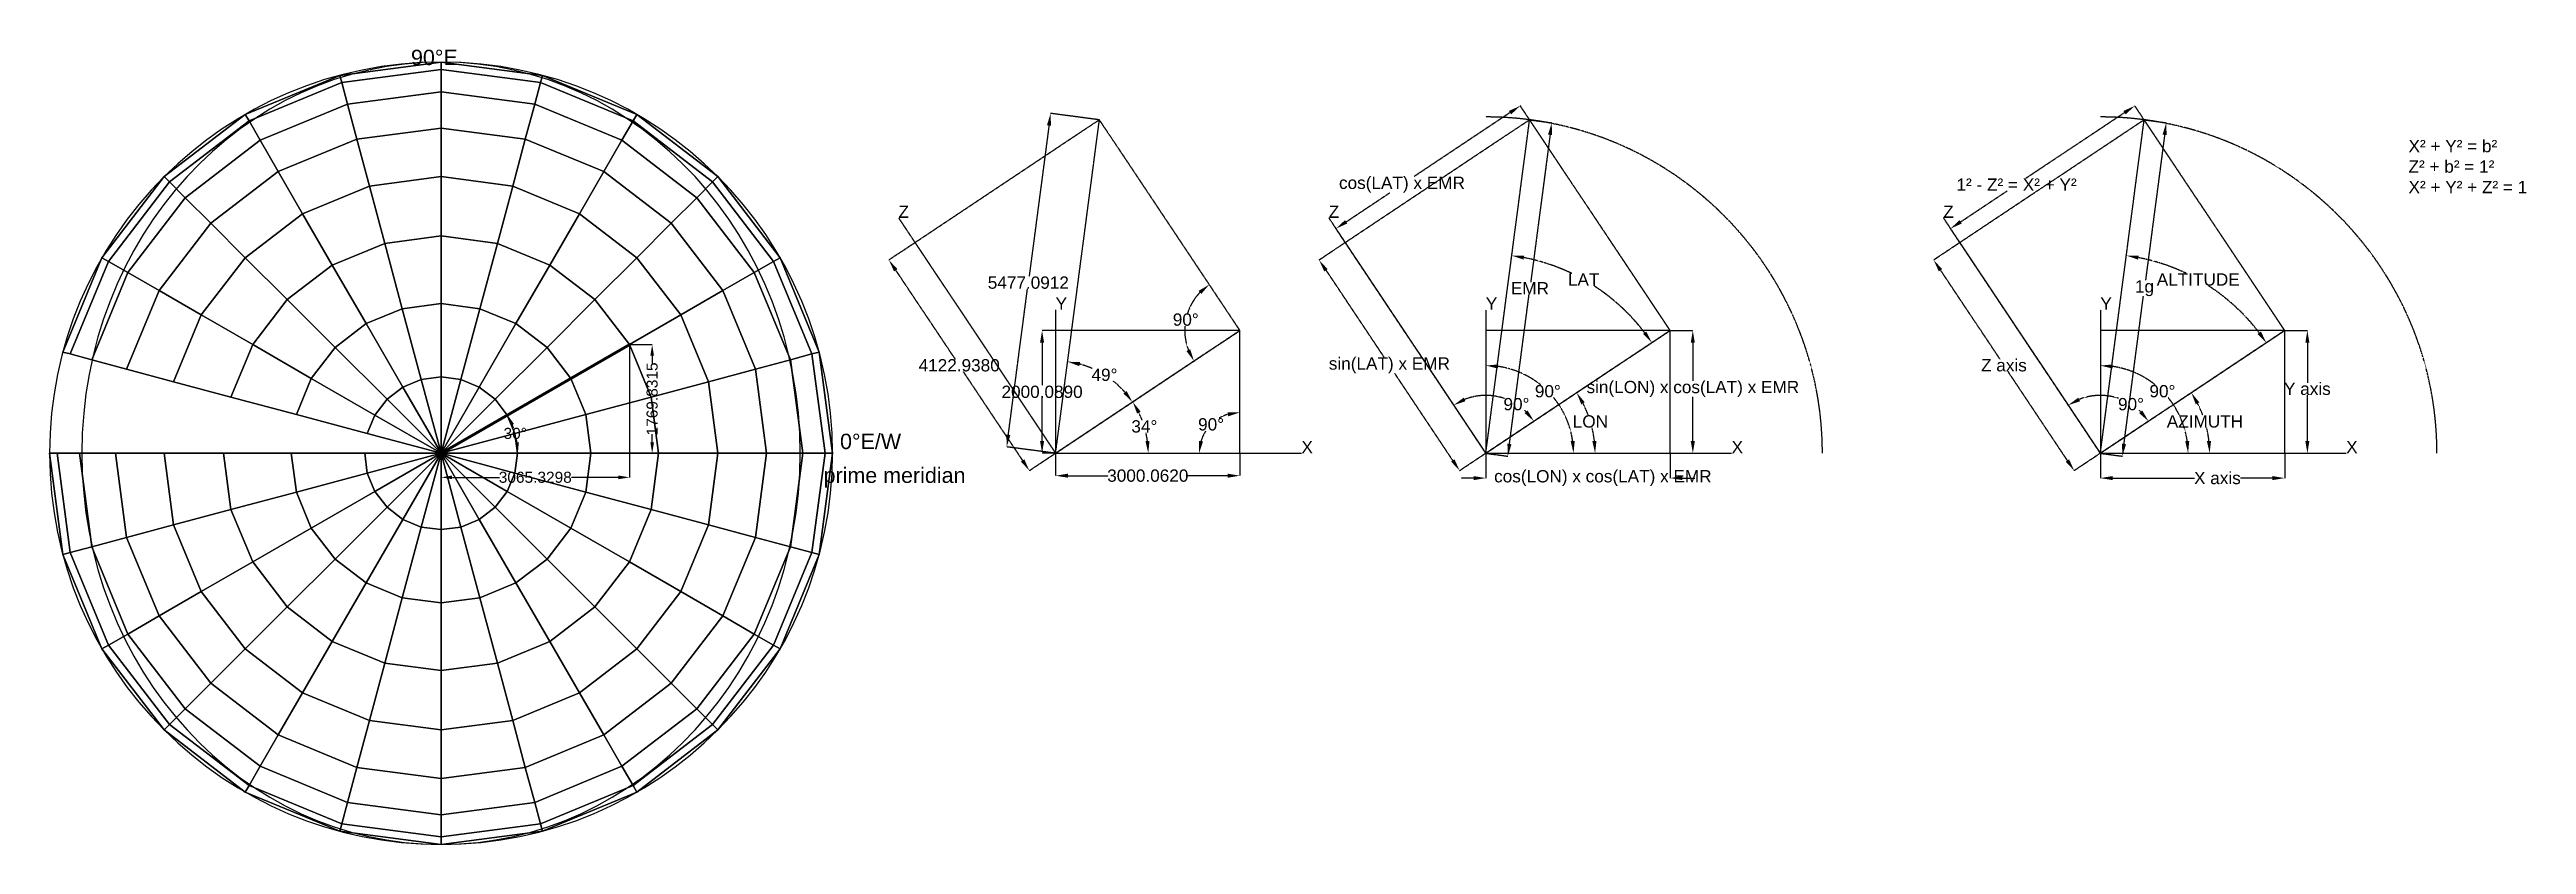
# Model space of a CAD drawing. Header units: inches. Extents: x -6371 to 33934, y -6371 to 6576.
import ezdxf

# ---------------------------------------------------------------- set-up
doc = ezdxf.new("R2010")
doc.units = ezdxf.units.IN
doc.header["$MEASUREMENT"] = 0
doc.linetypes.add('DASHED2', pattern=[0.375, 0.25, -0.125])
for name, color, linetype in [('CELESTIAL', 3, 'Continuous'), ('EARTH', 7, 'Continuous'), ('ECLIPTIC', 2, 'Continuous'), ('vec_LATLON', 6, 'DASHED2')]:
    doc.layers.add(name, color=color, linetype=linetype)
doc.styles.get("Standard").update_dxf_attribs({"font": 'ARIAL.TTF'})
doc.dimstyles.get("Standard").update_dxf_attribs({"dimtxt": 0.18, "dimasz": 0.18, "dimexe": 0.18, "dimexo": 0.0625, "dimgap": 0.09, "dimtad": 0, "dimtih": 1, "dimtoh": 1, "dimdec": 4, "dimzin": 0, "dimdsep": 46, "dimtxsty": 'Standard', "dimcen": 0.09, "dimadec": 0, "dimazin": 0, "dimtfac": 1, "dimtdec": 4, "dimtofl": 0, "dimtmove": 0, "dimatfit": 3, "dimfxl": 1, "dimtolj": 1, "dimtzin": 0, "dimarcsym": 0})

msp = doc.modelspace()

# ---------------------------------------------------------------- texts
at = {"layer": 'CELESTIAL'}
for s, p in [('90°E', (-489.52316, 6322.04768)), ('0°E/W', (6492.1553, 68.57739, 20.71751)), ('prime meridian', (6223.87204, -482.49094))]:
    msp.add_text(s, height=250, dxfattribs=at).set_placement(p)
at = {"layer": 'CELESTIAL', "extrusion": (0, -1, 0)}
msp.add_text('90°N', height=250, dxfattribs=at).set_placement((-14.5, 6375.25))
at = {"layer": 'vec_LATLON', "color": 5}
for p in [(7443.89733, 3834.15401), (14444.0113, 3834.24304), (24444.23924, 3834.21592)]:
    msp.add_text('Z', height=200, dxfattribs=at).set_placement(p)
at = {"layer": 'vec_LATLON', "color": 3}
for p in [(10000, 2337.07283), (17000.11397, 2337.16186), (27000.34192, 2337.13474)]:
    msp.add_text('Y', height=200, dxfattribs=at).set_placement(p)
at = {"layer": 'vec_LATLON', "color": 1}
for p in [(14000, 0), (21000.11397, 0.08903), (31000.34192, 0.06191)]:
    msp.add_text('X', height=200, dxfattribs=at).set_placement(p)
at = {"layer": 'vec_LATLON', "insert": (32014.70567, 5102.64112), "char_height": 200, "width": 2920.6098048, "attachment_point": 1}
msp.add_mtext('X² + Y² = b²\\PZ² + b² = 1²\\PX² + Y² + Z² = 1', dxfattribs=at)

# ---------------------------------------------------------------- blocks, each defined once
blk = doc.blocks.new('*D1')
at = {"layer": 'Defpoints', "color": 0}
for p in [(0, 0), (3065, 0), (3065, -392)]:
    blk.add_point(p, dxfattribs=at)
at = {"layer": 'vec_LATLON', "color": 0, "lineweight": -2}
for p, q in [((0, 0), (0, -392)), ((180, -392), (950, -392)), ((2885, -392), (2116, -392)), ((3065, 0), (3065, -392))]:
    blk.add_line(p, q, dxfattribs=at)
at = {"layer": 'vec_LATLON', "color": 0}
for points in [[(180, -362), (180, -422), (0, -392)], [(2885, -422), (2885, -362), (3065, -392)]]:
    blk.add_solid(points, dxfattribs=at)
at = {"layer": 'vec_LATLON', "color": 0, "insert": (1533, -392), "char_height": 180, "attachment_point": 5}
blk.add_mtext('\\A1;3065.3298', dxfattribs=at)
blk = doc.blocks.new('*D2')
at = {"layer": 'Defpoints', "color": 0}
for p in [(3065, 1770), (3435, 1770), (3065, 0)]:
    blk.add_point(p, dxfattribs=at)
at = {"layer": 'vec_LATLON', "color": 0, "lineweight": -2}
for p, q in [((3065, 1770), (3435, 1770)), ((3435, 1590), (3435, 1460)), ((3435, 180), (3435, 310)), ((3065, 0), (3435, 0))]:
    blk.add_line(p, q, dxfattribs=at)
at = {"layer": 'vec_LATLON', "color": 0}
for points in [[(3465, 1590), (3405, 1590), (3435, 1770)], [(3405, 180), (3465, 180), (3435, 0)]]:
    blk.add_solid(points, dxfattribs=at)
at = {"layer": 'vec_LATLON', "color": 0, "insert": (3435, 885), "char_height": 180, "attachment_point": 5, "rotation": 90}
blk.add_mtext('\\A1;1769.8315', dxfattribs=at)
blk = doc.blocks.new('*D8')
at = {"layer": 'Defpoints', "color": 0}
for p in [(3065, 1770), (0, 0), (0, 0), (1230, 217), (3065, 0)]:
    blk.add_point(p, dxfattribs=at)
at = {"layer": 'vec_LATLON', "color": 0, "lineweight": -2}
for start, end in [(19.4748, 21.7364), (8.2636, 10.6172)]:
    blk.add_arc((0, 0), 1249, start, end, dxfattribs=at)
at = {"layer": 'vec_LATLON', "color": 0}
for points in [[(1187, 476), (1133, 450), (1082, 625)], [(1206, 177), (1266, 182), (1249, 0)]]:
    blk.add_solid(points, dxfattribs=at)
at = {"layer": 'vec_LATLON', "color": 0, "insert": (1207, 323), "char_height": 180, "attachment_point": 5}
blk.add_mtext('\\A1;30%%d', dxfattribs=at)
blk = doc.blocks.new('*D28')
at = {"layer": 'Defpoints', "color": 0}
for p in [(13000, 2000), (10000, 0), (10000, 0), (11479, 294), (14000, 0)]:
    blk.add_point(p, dxfattribs=at)
at = {"layer": 'vec_LATLON', "color": 0, "lineweight": -2}
for start, end in [(21.0018, 26.0872), (7.6029, 12.7778)]:
    blk.add_arc((10000, 0), 1508, start, end, dxfattribs=at)
at = {"layer": 'vec_LATLON', "color": 0}
for points in [[(11384, 680), (11326, 647), (11255, 837)], [(11462, 197), (11528, 202), (11508, 0)]]:
    blk.add_solid(points, dxfattribs=at)
at = {"layer": 'vec_LATLON', "color": 0, "insert": (11444, 437), "char_height": 200, "attachment_point": 5}
blk.add_mtext('\\A1;34%%d', dxfattribs=at)
blk = doc.blocks.new('*D29')
at = {"layer": 'Defpoints', "color": 0}
for p in [(10713, 5430), (13000, 2000), (10967, 1151), (10000, 0), (10000, 0)]:
    blk.add_point(p, dxfattribs=at)
at = {"layer": 'vec_LATLON', "color": 0, "lineweight": -2}
for start, end in [(66.6118, 74.8943), (41.3157, 51.2789)]:
    blk.add_arc((10000, 0), 1504, start, end, dxfattribs=at)
at = {"layer": 'vec_LATLON', "color": 0}
for points in [[(10398, 1485), (10385, 1419), (10196, 1491)], [(11103, 973), (11156, 1013), (11251, 834)]]:
    blk.add_solid(points, dxfattribs=at)
at = {"layer": 'vec_LATLON', "color": 0, "insert": (10795, 1277), "char_height": 200, "attachment_point": 5}
blk.add_mtext('\\A1;49%%d', dxfattribs=at)
blk = doc.blocks.new('*D30')
at = {"layer": 'Defpoints', "color": 0}
for p in [(9918, 5535), (10713, 5430), (10000, 0)]:
    blk.add_point(p, dxfattribs=at)
at = {"layer": 'vec_LATLON', "color": 0, "lineweight": -2}
for p, q in [((9892, 5337), (9569, 2880)), ((10713, 5430), (9918, 5535)), ((9231, 303), (9542, 2676)), ((10000, 0), (9205, 104))]:
    blk.add_line(p, q, dxfattribs=at)
at = {"layer": 'vec_LATLON', "color": 0}
for points in [[(9925, 5332), (9859, 5341), (9918, 5535)], [(9198, 307), (9264, 298), (9205, 104)]]:
    blk.add_solid(points, dxfattribs=at)
at = {"layer": 'vec_LATLON', "color": 0, "insert": (9556, 2778), "char_height": 200, "attachment_point": 5}
blk.add_mtext('\\A1;5477.0912', dxfattribs=at)
blk = doc.blocks.new('*D31')
at = {"layer": 'Defpoints', "color": 0}
for p in [(10000, 0), (13000, 0), (13000, -365)]:
    blk.add_point(p, dxfattribs=at)
at = {"layer": 'vec_LATLON', "color": 0, "lineweight": -2}
for p, q in [((10000, 0), (10000, -365)), ((10200, -365), (10853, -365)), ((12800, -365), (12147, -365)), ((13000, 0), (13000, -365))]:
    blk.add_line(p, q, dxfattribs=at)
at = {"layer": 'vec_LATLON', "color": 0}
for points in [[(10200, -332), (10200, -398), (10000, -365)], [(12800, -398), (12800, -332), (13000, -365)]]:
    blk.add_solid(points, dxfattribs=at)
at = {"layer": 'vec_LATLON', "color": 0, "insert": (11500, -365), "char_height": 200, "attachment_point": 5}
blk.add_mtext('\\A1;3000.0620', dxfattribs=at)
blk = doc.blocks.new('*D32')
at = {"layer": 'Defpoints', "color": 0}
for p in [(7713, 3430), (7288, 3147), (10000, 0)]:
    blk.add_point(p, dxfattribs=at)
at = {"layer": 'vec_LATLON', "color": 0, "lineweight": -2}
for p, q in [((7713, 3430), (7287, 3147)), ((7398, 2980), (8363, 1534)), ((9464, -117), (8499, 1329)), ((10000, 0), (9574, -284))]:
    blk.add_line(p, q, dxfattribs=at)
at = {"layer": 'vec_LATLON', "color": 0}
for points in [[(7426, 2999), (7371, 2962), (7288, 3147)], [(9436, -136), (9491, -99), (9574, -284)]]:
    blk.add_solid(points, dxfattribs=at)
at = {"layer": 'vec_LATLON', "color": 0, "insert": (8431, 1432), "char_height": 200, "attachment_point": 5}
blk.add_mtext('\\A1;4122.9380', dxfattribs=at)
blk = doc.blocks.new('*D33')
at = {"layer": 'Defpoints', "color": 0}
for p in [(9780, 2000), (10000, 2000), (10000, 0)]:
    blk.add_point(p, dxfattribs=at)
at = {"layer": 'vec_LATLON', "color": 0, "lineweight": -2}
for p, q in [((10000, 2000), (9780, 2000)), ((9780, 1800), (9780, 1102)), ((9780, 200), (9780, 898)), ((10000, 0), (9780, 0))]:
    blk.add_line(p, q, dxfattribs=at)
at = {"layer": 'vec_LATLON', "color": 0}
for points in [[(9813, 1800), (9747, 1800), (9780, 2000)], [(9747, 200), (9813, 200), (9780, 0)]]:
    blk.add_solid(points, dxfattribs=at)
at = {"layer": 'vec_LATLON', "color": 0, "insert": (9780, 1000), "char_height": 200, "attachment_point": 5}
blk.add_mtext('\\A1;2000.0890', dxfattribs=at)
blk = doc.blocks.new('*D34')
at = {"layer": 'Defpoints', "color": 0}
for p in [(10713, 5430), (12194, 2399), (13000, 2000), (13000, 2000), (10000, 0)]:
    blk.add_point(p, dxfattribs=at)
at = {"layer": 'vec_LATLON', "color": 0, "lineweight": -2}
for start, end in [(136.4594, 161.8684), (175.3521, 200.9208)]:
    blk.add_arc((13000, 2000), 899, start, end, dxfattribs=at)
at = {"layer": 'vec_LATLON', "color": 0}
for points in [[(12370, 2594), (12327, 2645), (12501, 2748)], [(12130, 1664), (12190, 1694), (12252, 1501)]]:
    blk.add_solid(points, dxfattribs=at)
at = {"layer": 'vec_LATLON', "color": 0, "insert": (12118, 2176), "char_height": 200, "attachment_point": 5}
blk.add_mtext('\\A1;90%%d', dxfattribs=at)
blk = doc.blocks.new('*D35')
at = {"layer": 'Defpoints', "color": 0}
for p in [(13000, 2000), (12668, 576), (10000, 0), (13000, 0), (14000, 0)]:
    blk.add_point(p, dxfattribs=at)
at = {"layer": 'vec_LATLON', "color": 0, "lineweight": -2}
for start, end in [(107.3092, 120.3635), (146.5384, 162.6908)]:
    blk.add_arc((13000, 0), 665, start, end, dxfattribs=at)
at = {"layer": 'vec_LATLON', "color": 0}
for points in [[(12807, 602), (12797, 667), (13000, 665)], [(12333, 203), (12398, 193), (12335, 0)]]:
    blk.add_solid(points, dxfattribs=at)
at = {"layer": 'vec_LATLON', "color": 0, "insert": (12530, 470), "char_height": 200, "attachment_point": 5}
blk.add_mtext('\\A1;90%%d', dxfattribs=at)
blk = doc.blocks.new('*D36')
at = {"layer": 'Defpoints', "color": 0}
for p in [(20000, 2000), (17000, 0), (17000, 0), (18745, 346), (21000, 0)]:
    blk.add_point(p, dxfattribs=at)
at = {"layer": 'vec_LATLON', "color": 0, "lineweight": -2}
for start, end in [(20.4334, 27.244), (6.4461, 13.4589)]:
    blk.add_arc((17000, 0), 1779, start, end, dxfattribs=at)
at = {"layer": 'vec_LATLON', "color": 0}
for points in [[(18610, 831), (18553, 797), (18480, 987)], [(18734, 198), (18801, 202), (18779, 0)]]:
    blk.add_solid(points, dxfattribs=at)
at = {"layer": 'vec_LATLON', "color": 0, "insert": (18702, 518), "char_height": 200, "attachment_point": 5}
blk.add_mtext('LON', dxfattribs=at)
blk = doc.blocks.new('*D37')
at = {"layer": 'Defpoints', "color": 0}
for p in [(17713, 5431), (19088, 2486), (20000, 2000), (17000, 0), (17000, 0)]:
    blk.add_point(p, dxfattribs=at)
at = {"layer": 'vec_LATLON', "color": 0, "lineweight": -2}
for start, end in [(64.4576, 78.9895), (37.2205, 57.2038)]:
    blk.add_arc((17000, 0), 3246, start, end, dxfattribs=at)
at = {"layer": 'vec_LATLON', "color": 0}
for points in [[(17625, 3220), (17615, 3154), (17423, 3219)], [(19558, 1944), (19612, 1983), (19701, 1801)]]:
    blk.add_solid(points, dxfattribs=at)
at = {"layer": 'vec_LATLON', "color": 0, "insert": (18592, 2829), "char_height": 200, "attachment_point": 5}
blk.add_mtext('LAT', dxfattribs=at)
blk = doc.blocks.new('*D38')
at = {"layer": 'Defpoints', "color": 0}
for p in [(17713, 5431), (18072, 5383), (17000, 0)]:
    blk.add_point(p, dxfattribs=at)
at = {"layer": 'vec_LATLON', "color": 0, "lineweight": -2}
for p, q in [((17713, 5431), (18072, 5383)), ((18046, 5185), (17731, 2789)), ((17385, 151), (17705, 2588)), ((17000, 0), (17359, -47))]:
    blk.add_line(p, q, dxfattribs=at)
at = {"layer": 'vec_LATLON', "color": 0}
for points in [[(18079, 5181), (18013, 5190), (18072, 5383)], [(17352, 156), (17418, 147), (17359, -47)]]:
    blk.add_solid(points, dxfattribs=at)
at = {"layer": 'vec_LATLON', "color": 0, "insert": (17718, 2688), "char_height": 200, "attachment_point": 5}
blk.add_mtext('\\A1;EMR', dxfattribs=at)
blk = doc.blocks.new('*D39')
at = {"layer": 'Defpoints', "color": 0}
for p in [(17000, 0), (20000, 0), (20000, -404)]:
    blk.add_point(p, dxfattribs=at)
at = {"layer": 'vec_LATLON', "color": 0, "lineweight": -2}
for p, q in [((17000, 0), (17000, -404)), ((20000, 0), (20000, -404)), ((16800, -404), (16600, -404)), ((20200, -404), (20400, -404))]:
    blk.add_line(p, q, dxfattribs=at)
at = {"layer": 'vec_LATLON', "color": 0}
for points in [[(16800, -437), (16800, -371), (17000, -404)], [(20200, -371), (20200, -437), (20000, -404)]]:
    blk.add_solid(points, dxfattribs=at)
at = {"layer": 'vec_LATLON', "color": 0, "insert": (18905, -404), "char_height": 200, "attachment_point": 5}
blk.add_mtext('\\A1;cos(LON) x cos(LAT) x EMR', dxfattribs=at)
blk = doc.blocks.new('*D40')
at = {"layer": 'Defpoints', "color": 0}
for p in [(14713, 3431), (14288, 3147), (17000, 0)]:
    blk.add_point(p, dxfattribs=at)
at = {"layer": 'vec_LATLON', "color": 0, "lineweight": -2}
for p, q in [((14713, 3431), (14288, 3147)), ((14399, 2981), (15344, 1563)), ((16464, -117), (15519, 1301)), ((17000, 0), (16574, -284))]:
    blk.add_line(p, q, dxfattribs=at)
at = {"layer": 'vec_LATLON', "color": 0}
for points in [[(14426, 2999), (14371, 2962), (14288, 3147)], [(16436, -136), (16491, -99), (16575, -284)]]:
    blk.add_solid(points, dxfattribs=at)
at = {"layer": 'vec_LATLON', "color": 0, "insert": (15431, 1432), "char_height": 200, "attachment_point": 5}
blk.add_mtext('\\A1;sin(LAT) x EMR', dxfattribs=at)
blk = doc.blocks.new('*D41')
at = {"layer": 'Defpoints', "color": 0}
for p in [(20000, 2000), (20369, 2000), (20000, 0)]:
    blk.add_point(p, dxfattribs=at)
at = {"layer": 'vec_LATLON', "color": 0, "lineweight": -2}
for p, q in [((20000, 2000), (20369, 2000)), ((20369, 1800), (20369, 1180)), ((20369, 200), (20369, 917)), ((20000, 0), (20369, 0))]:
    blk.add_line(p, q, dxfattribs=at)
at = {"layer": 'vec_LATLON', "color": 0}
for points in [[(20402, 1800), (20335, 1800), (20369, 2000)], [(20335, 200), (20402, 200), (20369, 0)]]:
    blk.add_solid(points, dxfattribs=at)
at = {"layer": 'vec_LATLON', "color": 0, "insert": (20369, 1049), "char_height": 200, "attachment_point": 5}
blk.add_mtext('\\A1;sin(LON) x cos(LAT) x EMR', dxfattribs=at)
blk = doc.blocks.new('*D44')
at = {"layer": 'Defpoints', "color": 0}
for p in [(17561, 5658), (20000, 2000), (17000, 0)]:
    blk.add_point(p, dxfattribs=at)
at = {"layer": 'vec_LATLON', "color": 0, "lineweight": -2}
for p, q in [((20000, 2000), (17561, 5659)), ((17395, 5548), (15833, 4506)), ((14727, 3769), (15440, 4244)), ((17000, 0), (14561, 3659))]:
    blk.add_line(p, q, dxfattribs=at)
at = {"layer": 'vec_LATLON', "color": 0}
for points in [[(17413, 5520), (17376, 5575), (17561, 5658)], [(14709, 3797), (14746, 3742), (14561, 3658)]]:
    blk.add_solid(points, dxfattribs=at)
at = {"layer": 'vec_LATLON', "color": 0, "insert": (15636, 4375), "char_height": 200, "attachment_point": 5}
blk.add_mtext('\\A1;cos(LAT) x EMR', dxfattribs=at)
blk = doc.blocks.new('*D45')
at = {"layer": 'Defpoints', "color": 0}
for p in [(14444, 3834), (20000, 2000), (16940, 940), (17000, 0), (17000, 0)]:
    blk.add_point(p, dxfattribs=at)
at = {"layer": 'vec_LATLON', "color": 0, "lineweight": -2}
for start, end in [(71.225, 111.4987), (45.8815, 47.5715)]:
    blk.add_arc((17000, 0), 942, start, end, dxfattribs=at)
at = {"layer": 'vec_LATLON', "color": 0}
for points in [[(16640, 906), (16670, 847), (16478, 784)], [(17630, 655), (17681, 697), (17784, 522)]]:
    blk.add_solid(points, dxfattribs=at)
at = {"layer": 'vec_LATLON', "color": 5, "insert": (17499, 799), "char_height": 200, "attachment_point": 5}
blk.add_mtext('\\A1;90%%d', dxfattribs=at)
blk = doc.blocks.new('*D46')
at = {"layer": 'Defpoints', "color": 0}
for p in [(17000, 2337), (18237, 714), (17000, 0), (17000, 0), (21000, 0)]:
    blk.add_point(p, dxfattribs=at)
at = {"layer": 'vec_LATLON', "color": 0, "lineweight": -2}
for start, end in [(51.2229, 81.9677), (8.0323, 39.3922)]:
    blk.add_arc((17000, 0), 1428, start, end, dxfattribs=at)
at = {"layer": 'vec_LATLON', "color": 0}
for points in [[(17202, 1447), (17197, 1381), (17000, 1428)], [(18381, 197), (18447, 202), (18428, 0)]]:
    blk.add_solid(points, dxfattribs=at)
at = {"layer": 'vec_LATLON', "color": 1, "insert": (18010, 1010), "char_height": 200, "attachment_point": 5}
blk.add_mtext('\\A1;90%%d', dxfattribs=at)
blk = doc.blocks.new('*D47')
at = {"layer": 'Defpoints', "color": 0}
for p in [(30000, 2000), (27000, 0), (27000, 0), (28745, 346), (31000, 0)]:
    blk.add_point(p, dxfattribs=at)
at = {"layer": 'vec_LATLON', "color": 0, "lineweight": -2}
for start, end in [(20.3749, 27.244), (6.4461, 13.5152)]:
    blk.add_arc((27000, 0), 1779, start, end, dxfattribs=at)
at = {"layer": 'vec_LATLON', "color": 0}
for points in [[(28610, 831), (28553, 797), (28480, 987)], [(28734, 198), (28801, 202), (28779, 0)]]:
    blk.add_solid(points, dxfattribs=at)
at = {"layer": 'vec_LATLON', "color": 0, "insert": (28702, 518), "char_height": 200, "attachment_point": 5}
blk.add_mtext('AZIMUTH', dxfattribs=at)
blk = doc.blocks.new('*D48')
at = {"layer": 'Defpoints', "color": 0}
for p in [(27713, 5431), (29088, 2486), (30000, 2000), (27000, 0), (27000, 0)]:
    blk.add_point(p, dxfattribs=at)
at = {"layer": 'vec_LATLON', "color": 0, "lineweight": -2}
for start, end in [(64.5273, 78.9895), (37.2205, 57.1485)]:
    blk.add_arc((27000, 0), 3246, start, end, dxfattribs=at)
at = {"layer": 'vec_LATLON', "color": 0}
for points in [[(27626, 3220), (27615, 3154), (27423, 3219)], [(29558, 1944), (29613, 1983), (29701, 1801)]]:
    blk.add_solid(points, dxfattribs=at)
at = {"layer": 'vec_LATLON', "color": 0, "insert": (28593, 2829), "char_height": 200, "attachment_point": 5}
blk.add_mtext('ALTITUDE', dxfattribs=at)
blk = doc.blocks.new('*D49')
at = {"layer": 'Defpoints', "color": 0}
for p in [(27713, 5431), (28072, 5383), (27000, 0)]:
    blk.add_point(p, dxfattribs=at)
at = {"layer": 'vec_LATLON', "color": 0, "lineweight": -2}
for p, q in [((27713, 5431), (28072, 5383)), ((28046, 5185), (27735, 2818)), ((27385, 151), (27701, 2559)), ((27000, 0), (27359, -47))]:
    blk.add_line(p, q, dxfattribs=at)
at = {"layer": 'vec_LATLON', "color": 0}
for points in [[(28079, 5181), (28013, 5190), (28072, 5383)], [(27352, 156), (27418, 147), (27359, -47)]]:
    blk.add_solid(points, dxfattribs=at)
at = {"layer": 'vec_LATLON', "color": 0, "insert": (27718, 2688), "char_height": 200, "attachment_point": 5}
blk.add_mtext('\\A1;1g', dxfattribs=at)
blk = doc.blocks.new('*D50')
at = {"layer": 'Defpoints', "color": 0}
for p in [(27000, 0), (30000, 0), (30000, -404)]:
    blk.add_point(p, dxfattribs=at)
at = {"layer": 'vec_LATLON', "color": 0, "lineweight": -2}
for p, q in [((27000, 0), (27000, -404)), ((30000, 0), (30000, -404)), ((27200, -404), (28531, -404)), ((29800, -404), (29279, -404))]:
    blk.add_line(p, q, dxfattribs=at)
at = {"layer": 'vec_LATLON', "color": 0}
for points in [[(27200, -371), (27200, -437), (27000, -404)], [(29800, -437), (29800, -371), (30000, -404)]]:
    blk.add_solid(points, dxfattribs=at)
at = {"layer": 'vec_LATLON', "color": 0, "insert": (28905, -404), "char_height": 200, "attachment_point": 5}
blk.add_mtext('\\A1;X axis', dxfattribs=at)
blk = doc.blocks.new('*D51')
at = {"layer": 'Defpoints', "color": 0}
for p in [(24713, 3431), (24288, 3147), (27000, 0)]:
    blk.add_point(p, dxfattribs=at)
at = {"layer": 'vec_LATLON', "color": 0, "lineweight": -2}
for p, q in [((24713, 3431), (24288, 3147)), ((24399, 2980), (25364, 1533)), ((26464, -117), (25499, 1330)), ((27000, 0), (26575, -284))]:
    blk.add_line(p, q, dxfattribs=at)
at = {"layer": 'vec_LATLON', "color": 0}
for points in [[(24427, 2999), (24371, 2962), (24288, 3147)], [(26436, -136), (26492, -99), (26575, -284)]]:
    blk.add_solid(points, dxfattribs=at)
at = {"layer": 'vec_LATLON', "color": 0, "insert": (25431, 1432), "char_height": 200, "attachment_point": 5}
blk.add_mtext('\\A1;Z axis', dxfattribs=at)
blk = doc.blocks.new('*D52')
at = {"layer": 'Defpoints', "color": 0}
for p in [(30000, 2000), (30369, 2000), (30000, 0)]:
    blk.add_point(p, dxfattribs=at)
at = {"layer": 'vec_LATLON', "color": 0, "lineweight": -2}
for p, q in [((30000, 2000), (30369, 2000)), ((30369, 1800), (30369, 1150)), ((30369, 200), (30369, 947)), ((30000, 0), (30369, 0))]:
    blk.add_line(p, q, dxfattribs=at)
at = {"layer": 'vec_LATLON', "color": 0}
for points in [[(30402, 1800), (30336, 1800), (30369, 2000)], [(30336, 200), (30402, 200), (30369, 0)]]:
    blk.add_solid(points, dxfattribs=at)
at = {"layer": 'vec_LATLON', "color": 0, "insert": (30369, 1049), "char_height": 200, "attachment_point": 5}
blk.add_mtext('\\A1;Y axis', dxfattribs=at)
blk = doc.blocks.new('*D53')
at = {"layer": 'Defpoints', "color": 0}
for p in [(27561, 5658), (30000, 2000), (27000, 0)]:
    blk.add_point(p, dxfattribs=at)
at = {"layer": 'vec_LATLON', "color": 0, "lineweight": -2}
for p, q in [((30000, 2000), (27561, 5659)), ((27395, 5548), (25789, 4477)), ((24728, 3769), (25485, 4274)), ((27000, 0), (24561, 3659))]:
    blk.add_line(p, q, dxfattribs=at)
at = {"layer": 'vec_LATLON', "color": 0}
for points in [[(27413, 5520), (27376, 5575), (27561, 5658)], [(24709, 3797), (24746, 3742), (24561, 3658)]]:
    blk.add_solid(points, dxfattribs=at)
at = {"layer": 'vec_LATLON', "color": 0, "insert": (25637, 4375), "char_height": 200, "attachment_point": 5}
blk.add_mtext('\\A1;1² - Z² = X² + Y²', dxfattribs=at)
blk = doc.blocks.new('*D54')
at = {"layer": 'Defpoints', "color": 0}
for p in [(24444, 3834), (30000, 2000), (26940, 940), (27000, 0), (27000, 0)]:
    blk.add_point(p, dxfattribs=at)
at = {"layer": 'vec_LATLON', "color": 0, "lineweight": -2}
for start, end in [(71.225, 111.4987), (45.8815, 47.5715)]:
    blk.add_arc((27000, 0), 942, start, end, dxfattribs=at)
at = {"layer": 'vec_LATLON', "color": 0}
for points in [[(26640, 906), (26671, 847), (26478, 784)], [(27630, 655), (27682, 697), (27784, 522)]]:
    blk.add_solid(points, dxfattribs=at)
at = {"layer": 'vec_LATLON', "color": 5, "insert": (27499, 799), "char_height": 200, "attachment_point": 5}
blk.add_mtext('\\A1;90%%d', dxfattribs=at)
blk = doc.blocks.new('*D55')
at = {"layer": 'Defpoints', "color": 0}
for p in [(27000, 2337), (28237, 714), (27000, 0), (27000, 0), (31000, 0)]:
    blk.add_point(p, dxfattribs=at)
at = {"layer": 'vec_LATLON', "color": 0, "lineweight": -2}
for start, end in [(51.2229, 81.9677), (8.0323, 39.3922)]:
    blk.add_arc((27000, 0), 1428, start, end, dxfattribs=at)
at = {"layer": 'vec_LATLON', "color": 0}
for points in [[(27202, 1447), (27198, 1381), (27000, 1428)], [(28381, 197), (28447, 202), (28428, 0)]]:
    blk.add_solid(points, dxfattribs=at)
at = {"layer": 'vec_LATLON', "color": 1, "insert": (28010, 1010), "char_height": 200, "attachment_point": 5}
blk.add_mtext('\\A1;90%%d', dxfattribs=at)

# ---------------------------------------------------------------- dimensions: what is measured, and where the dimension line sits
at = {"layer": 'vec_LATLON'}
for base, p1, p2, text, picture, middle in [((17561.16917, 5658.48237), (17000, 0), (20000.11397, 2000.08903), 'cos(LAT) x EMR', '*D44', (15636.47032, 4375.34143)), ((27561.39711, 5658.45525), (27000.22794, -0.02712), (30000.34192, 2000.06191), '1² - Z² = X² + Y²', '*D53', (25636.69826, 4375.31431))]:
    dim = msp.add_linear_dim(base=base, p1=p1, p2=p2, angle=33.690240068, text=text, dimstyle='Standard', override={"dimtxt": 200, "dimasz": 200}, dxfattribs=at)
    dim.commit()
    dim.dimension.update_dxf_attribs({"geometry": picture, "text_midpoint": middle, "dimtype": 161})
dim = msp.add_linear_dim(base=(9917.75995, 5534.89767), p1=(10000, 0), p2=(10713.01152, 5430.48273), angle=82.519966137, dimstyle='Standard', override={"dimtxt": 200, "dimasz": 200}, dxfattribs=at)
dim.commit()
dim.dimension.update_dxf_attribs({"geometry": '*D30', "text_midpoint": (9555.76291, 2777.83325), "dimtype": 161})
for base, line1, line2, override, picture, middle in [((10967.30536, 1151.42994), ((10000, 0), (13000, 2000)), ((10000, 0), (10713.01152, 5430.48273)), {"dimtxt": 200, "dimasz": 200}, '*D29', (10794.56364, 1276.76904)), ((12193.89656, 2398.57502), ((10000, 0), (13000, 2000)), ((13000, 2000), (10713.01152, 5430.48273)), {"dimtxt": 200, "dimasz": 200}, '*D34', (12118.20506, 2176.35899)), ((18236.63083, 713.99237), ((17000.11397, 2337.16186), (17000.11397, 0.08903)), ((17000.11397, 0.08903), (21000.11397, 0.08903)), {"dimtxt": 200, "dimasz": 200, "dimclrt": 1}, '*D46', (18009.72576, 1009.70082)), ((28236.85877, 713.96525), ((27000.34192, 2337.13474), (27000.34192, 0.06191)), ((27000.34192, 0.06191), (31000.34192, 0.06191)), {"dimtxt": 200, "dimasz": 200, "dimclrt": 1}, '*D55', (28009.9537, 1009.67369)), ((1230.13482, 216.90596), ((0, 0), (3065.32979, 0)), ((0, 0), (3065.32979, 1769.76898)), {"dimtxt": 180, "dimasz": 180}, '*D8', (1206.54919, 323.29388)), ((11479.43805, 293.74231), ((10000, 0), (13000, 2000)), ((10000, 0), (14000, 0)), {"dimtxt": 200, "dimasz": 200}, '*D28', (11443.59859, 437.08648)), ((12667.72436, 575.51829), ((10000, 0), (14000, 0)), ((13000, 0), (13000, 2000)), {"dimtxt": 200, "dimasz": 200}, '*D35', (12530.09128, 469.90872))]:
    dim = msp.add_angular_dim_2l(base=base, line1=line1, line2=line2, dimstyle='Standard', override=override, dxfattribs=at)
    dim.commit()
    dim.dimension.update_dxf_attribs({"geometry": picture, "text_midpoint": middle})
for base, line1, line2, text, picture, middle in [((19088.25508, 2485.70347), ((17000.11397, 0.08903), (20000.11397, 2000.08903)), ((17000.11397, 0.08903), (17713.12549, 5430.57176)), 'LAT', '*D37', (18592.47325, 2829.04721)), ((29088.48302, 2485.67635), ((27000.34192, 0.06191), (30000.34192, 2000.06191)), ((27000.34192, 0.06191), (27713.35343, 5430.54464)), 'ALTITUDE', '*D48', (28592.70119, 2829.02009)), ((18744.68292, 346.47306), ((17000.11397, 0.08903), (20000.11397, 2000.08903)), ((17000.11397, 0.08903), (21000.11397, 0.08903)), 'LON', '*D36', (18701.80089, 517.54854)), ((28744.91086, 346.44594), ((27000.34192, 0.06191), (30000.34192, 2000.06191)), ((27000.34192, 0.06191), (31000.34192, 0.06191)), 'AZIMUTH', '*D47', (28702.02883, 517.52142))]:
    dim = msp.add_angular_dim_2l(base=base, line1=line1, line2=line2, text=text, dimstyle='Standard', override={"dimtxt": 200, "dimasz": 200}, dxfattribs=at)
    dim.commit()
    dim.dimension.update_dxf_attribs({"geometry": picture, "text_midpoint": middle, "dimtype": 162})
at = {"layer": 'vec_LATLON', "color": 2}
for base, p1, p2, text, picture, middle in [((18071.70134, 5383.49147), (17000.11397, 0.08903), (17713.12549, 5430.57176), 'EMR', '*D38', (17717.85213, 2688.4831)), ((28071.92928, 5383.46435), (27000.34192, 0.06191), (27713.35343, 5430.54464), '1g', '*D49', (27718.08007, 2688.45598))]:
    dim = msp.add_linear_dim(base=base, p1=p1, p2=p2, angle=82.519966137, text=text, dimstyle='Standard', override={"dimtxt": 200, "dimasz": 200}, dxfattribs=at)
    dim.commit()
    dim.dimension.update_dxf_attribs({"geometry": picture, "text_midpoint": middle, "dimtype": 161})
at = {"layer": 'vec_LATLON'}
for base, line1, line2, picture, middle in [((16939.50588, 939.85109), ((14444.0113, 3834.24304), (17000.11397, 0.08903)), ((17000.11397, 0.08903), (20000.11397, 2000.08903)), '*D45', (17499.19685, 798.67676)), ((26939.73382, 939.82397), ((24444.23924, 3834.21592), (27000.34192, 0.06191)), ((27000.34192, 0.06191), (30000.34192, 2000.06191)), '*D54', (27499.42479, 798.64964))]:
    dim = msp.add_angular_dim_2l(base=base, line1=line1, line2=line2, dimstyle='Standard', override={"dimtxt": 200, "dimasz": 200, "dimclrt": 5}, dxfattribs=at)
    dim.commit()
    dim.dimension.update_dxf_attribs({"geometry": picture, "text_midpoint": middle, "dimtype": 162})
at = {"layer": 'vec_LATLON', "color": 5}
dim = msp.add_aligned_dim(p1=(9999.93803, -0.05436), p2=(7713.01152, 3430.48273), distance=511.34708, dimstyle='Standard', override={"dimtxt": 200, "dimasz": 200}, dxfattribs=at)
dim.commit()
dim.dimension.update_dxf_attribs({"geometry": '*D32', "text_midpoint": (8431.00266, 1431.57829)})
for p1, p2, text, picture, middle in [((17000.052, 0.03467), (14713.12549, 3430.57176), 'sin(LAT) x EMR', '*D40', (15431.11663, 1431.66732)), ((27000.27995, 0.00755), (24713.35343, 3430.54464), 'Z axis', '*D51', (25431.34458, 1431.6402))]:
    dim = msp.add_aligned_dim(p1=p1, p2=p2, distance=511.34708, text=text, dimstyle='Standard', override={"dimtxt": 200, "dimasz": 200}, dxfattribs=at)
    dim.commit()
    dim.dimension.update_dxf_attribs({"geometry": picture, "text_midpoint": middle})
at = {"layer": 'vec_LATLON'}
dim = msp.add_linear_dim(base=(3434.85903, 1769.76898), p1=(3065.32979, -0.0625), p2=(3065.32979, 1769.76898), angle=90, dimstyle='Standard', override={"dimtxt": 180, "dimasz": 180}, dxfattribs=at)
dim.commit()
dim.dimension.update_dxf_attribs({"geometry": '*D2', "text_midpoint": (3434.85903, 884.85324), "text_rotation": 90})
at = {"layer": 'vec_LATLON', "color": 3}
dim = msp.add_aligned_dim(p1=(9999.88603, -0.08903), p2=(9999.88603, 2000), distance=219.84371, dimstyle='Standard', override={"dimtxt": 200, "dimasz": 200}, dxfattribs=at)
dim.commit()
dim.dimension.update_dxf_attribs({"geometry": '*D33', "text_midpoint": (9780.04231, 999.95548)})
for base, p1, p2, text, picture, middle in [((20368.79529, 2000.08903), (20000.11397, 0.08903), (20000.11397, 2000.08903), 'sin(LON) x cos(LAT) x EMR', '*D41', (20368.79529, 1048.65754)), ((30369.02324, 2000.06191), (30000.34192, 0.06191), (30000.34192, 2000.06191), 'Y axis', '*D52', (30369.02324, 1048.63041))]:
    dim = msp.add_linear_dim(base=base, p1=p1, p2=p2, angle=90, text=text, dimstyle='Standard', override={"dimtxt": 200, "dimasz": 200}, dxfattribs=at)
    dim.commit()
    dim.dimension.update_dxf_attribs({"geometry": picture, "text_midpoint": middle, "dimtype": 161})
at = {"layer": 'vec_LATLON'}
dim = msp.add_linear_dim(base=(3065.32979, -392.23472), p1=(0, 0), p2=(3065.32979, 0), dimstyle='Standard', override={"dimtxt": 180, "dimasz": 180}, dxfattribs=at)
dim.commit()
dim.dimension.update_dxf_attribs({"geometry": '*D1', "text_midpoint": (1532.66489, -392.23472)})
at = {"layer": 'vec_LATLON', "color": 1}
dim = msp.add_aligned_dim(p1=(9999.93803, 0.00814), p2=(13000, 0), distance=-364.88456, dimstyle='Standard', override={"dimtxt": 200, "dimasz": 200}, dxfattribs=at)
dim.commit()
dim.dimension.update_dxf_attribs({"geometry": '*D31', "text_midpoint": (11499.96803, -364.88049)})
for base, p1, p2, text, picture, middle in [((20000.11288, -403.93025), (17000.052, 0.09717), (20000.11397, 0.08903), 'cos(LON) x cos(LAT) x EMR', '*D39', (18904.83793, -403.92728)), ((30000.34082, -403.95737), (27000.27995, 0.07005), (30000.34192, 0.06191), 'X axis', '*D50', (28905.06588, -403.9544))]:
    dim = msp.add_linear_dim(base=base, p1=p1, p2=p2, angle=359.999844611, text=text, dimstyle='Standard', override={"dimtxt": 200, "dimasz": 200}, dxfattribs=at)
    dim.commit()
    dim.dimension.update_dxf_attribs({"geometry": picture, "text_midpoint": middle, "dimtype": 161})

# ---------------------------------------------------------------- linework, layer by layer
at = {"layer": 'CELESTIAL', "extrusion": (0, -1, 0)}
msp.add_line((0, 0, 10000), (0, 0, -10000), dxfattribs=at)
at = {"layer": 'CELESTIAL'}
msp.add_circle((0, 0), 6371, dxfattribs=at)
at = {"layer": 'ECLIPTIC', "extrusion": (0, -1, 0)}
msp.add_line((-3977.76994, 0, 9174.82132), (3977.76994, 0, -9174.82132), dxfattribs=at)
at = {"layer": 'ECLIPTIC', "extrusion": (-0.397777, 0, 0.917482)}
msp.add_circle((0, 0), 6371, dxfattribs=at)
at = {"layer": 'vec_LATLON'}
for p, q in [((10000, 0), (10713.01152, 5430.48273)), ((0, 0), (3065.32979, 1769.76898, 0)), ((3065.32979, 1769.76898, 5297.2929), (0, 0, 5297.2929)), ((3065.32979, 1769.76898, 0), (3065.32979, 0, 0)), ((3065.32979, 1769.76898, 5297.2929), (3065.32979, 0, 5297.2929)), ((3065.32979, 1769.76898, 0), (3065.32979, 1769.76898, 5297.2929)), ((13000, 2000), (10000, 0)), ((13000, 2000), (10000, 2000)), ((13000, 0), (13000, 2000)), ((20000.11397, 2000.08903), (17000.11397, 0.08903)), ((20000.11397, 2000.08903), (17000.11397, 2000.08903)), ((20000.11397, 0.08903), (20000.11397, 2000.08903)), ((30000.34192, 2000.06191), (27000.34192, 0.06191)), ((30000.34192, 2000.06191), (27000.34192, 2000.06191)), ((30000.34192, 0.06191), (30000.34192, 2000.06191)), ((0, 0), (3065.32979, 0, 0)), ((0, 0, 5297.2929), (3065.32979, 0, 5297.2929)), ((0, 0, 5297.2929), (0, 0)), ((0, 0), (3065.32979, 0, 5297.2929)), ((3065.32979, 0, 5297.2929), (3065.32979, 0, 0))]:
    msp.add_line(p, q, dxfattribs=at)
at = {"layer": 'vec_LATLON', "color": 2}
for p, q in [((17000.11397, 0.08903), (17713.12549, 5430.57176)), ((27000.34192, 0.06191), (27713.35343, 5430.54464))]:
    msp.add_line(p, q, dxfattribs=at)
at = {"layer": 'vec_LATLON', "color": 5}
for p, q in [((7443.89733, 3834.15401), (10000, 0)), ((14444.0113, 3834.24304), (17000.11397, 0.08903)), ((24444.23924, 3834.21592), (27000.34192, 0.06191))]:
    msp.add_line(p, q, dxfattribs=at)
at = {"layer": 'vec_LATLON', "color": 3}
for p, q in [((10000, 2337.07283), (10000, 0)), ((17000.11397, 2337.16186), (17000.11397, 0.08903)), ((27000.34192, 2337.13474), (27000.34192, 0.06191))]:
    msp.add_line(p, q, dxfattribs=at)
at = {"layer": 'vec_LATLON', "linetype": 'Continuous', "lineweight": 70}
msp.add_line((0, 0), (3065.32979, 1769.76898, 5297.2929), dxfattribs=at)
at = {"layer": 'vec_LATLON', "color": 1}
for p, q in [((10000, 0), (14000, 0)), ((17000.11397, 0.08903), (21000.11397, 0.08903)), ((27000.34192, 0.06191), (31000.34192, 0.06191))]:
    msp.add_line(p, q, dxfattribs=at)
at = {"layer": 'vec_LATLON'}
for points in [[(10000, 0), (13000, 2000), (10713.01152, 5430.48273), (7713.01152, 3430.48273)], [(17000.11397, 0.08903), (20000.11397, 2000.08903), (17713.12549, 5430.57176), (14713.12549, 3430.57176)], [(27000.34192, 0.06191), (30000.34192, 2000.06191), (27713.35343, 5430.54464), (24713.35343, 3430.54464)]]:
    msp.add_lwpolyline(points, close=True, dxfattribs=at)
at = {"layer": 'vec_LATLON', "color": 2}
for centre in [(17000, 0), (27000.22794, -0.02712)]:
    msp.add_arc(centre, 5477.19432, 0.001275245, 89.99720596, dxfattribs=at)

msp.set_redraw_order([(e.dxf.handle, doc.entitydb.next_handle()) for e in msp.query("TEXT MTEXT ATTDEF DIMENSION ARC_DIMENSION")])  # texts and dimensions are drawn at this point

# ---------------------------------------------------------------- meshes
at = {"layer": 'EARTH'}
mesh = msp.add_polymesh((8, 9), dxfattribs=at)
for k, corner in enumerate([(0, 0, 6371), (621.46022, 1076.40068, 6248.58302), (1219.03807, 2111.43588, 5886.0365), (1769.76898, 3065.32979, 5297.2929), (2252.48865, 3901.42479, 4504.9773), (2648.64645, 4587.59022, 3539.53795), (2943.01825, 5097.45714, 2438.07615), (3124.29151, 5411.43163, 1242.92044), (3185.5, 5517.44785), (0, 0, 6371), (321.69148, 1200.56895, 6248.58302), (631.02054, 2355.00072, 5886.0365), (916.09983, 3418.93112, 5297.2929), (1165.97392, 4351.47392, 4504.9773), (1371.04029, 5116.79202, 3539.53795), (1523.41835, 5685.47467, 2438.07615), (1617.25229, 6035.66772, 1242.92044), (1648.93614, 6153.91344), (0, 0, 6371), (0, 1242.92044, 6248.58302), (0, 2438.07615, 5886.0365), (0, 3539.53795, 5297.2929), (0, 4504.9773, 4504.9773), (0, 5297.2929, 3539.53795), (0, 5886.0365, 2438.07615), (0, 6248.58302, 1242.92044), (0, 6371), (0, 0, 6371), (-321.69148, 1200.56895, 6248.58302), (-631.02054, 2355.00072, 5886.0365), (-916.09983, 3418.93112, 5297.2929), (-1165.97392, 4351.47392, 4504.9773), (-1371.04029, 5116.79202, 3539.53795), (-1523.41835, 5685.47467, 2438.07615), (-1617.25229, 6035.66772, 1242.92044), (-1648.93614, 6153.91344), (0, 0, 6371), (-621.46022, 1076.40068, 6248.58302), (-1219.03807, 2111.43588, 5886.0365), (-1769.76898, 3065.32979, 5297.2929), (-2252.48865, 3901.42479, 4504.9773), (-2648.64645, 4587.59022, 3539.53795), (-2943.01825, 5097.45714, 2438.07615), (-3124.29151, 5411.43163, 1242.92044), (-3185.5, 5517.44785), (0, 0, 6371), (-878.87747, 878.87747, 6248.58302), (-1723.98018, 1723.98018, 5886.0365), (-2502.83129, 2502.83129, 5297.2929), (-3185.5, 3185.5, 4504.9773), (-3745.75173, 3745.75173, 3539.53795), (-4162.05632, 4162.05632, 2438.07615), (-4418.41543, 4418.41543, 1242.92044), (-4504.9773, 4504.9773), (0, 0, 6371), (-1076.40068, 621.46022, 6248.58302), (-2111.43588, 1219.03807, 5886.0365), (-3065.32979, 1769.76898, 5297.2929), (-3901.42479, 2252.48865, 4504.9773), (-4587.59022, 2648.64645, 3539.53795), (-5097.45714, 2943.01825, 2438.07615), (-5411.43163, 3124.29151, 1242.92044), (-5517.44785, 3185.5), (0, 0, 6371), (-1200.56895, 321.69148, 6248.58302), (-2355.00072, 631.02054, 5886.0365), (-3418.93112, 916.09983, 5297.2929), (-4351.47392, 1165.97392, 4504.9773), (-5116.79202, 1371.04029, 3539.53795), (-5685.47467, 1523.41835, 2438.07615), (-6035.66772, 1617.25229, 1242.92044), (-6153.91344, 1648.93614)]):
    mesh.set_mesh_vertex(divmod(k, 9), corner)
mesh = msp.add_polymesh((8, 9), dxfattribs=at)
for k, corner in enumerate([(3185.5, 5517.44785), (3124.29151, 5411.43163, -1242.92044), (2943.01825, 5097.45714, -2438.07615), (2648.64645, 4587.59022, -3539.53795), (2252.48865, 3901.42479, -4504.9773), (1769.76898, 3065.32979, -5297.2929), (1219.03807, 2111.43588, -5886.0365), (621.46022, 1076.40068, -6248.58302), (0, 0, -6371), (1648.93614, 6153.91344), (1617.25229, 6035.66772, -1242.92044), (1523.41835, 5685.47467, -2438.07615), (1371.04029, 5116.79202, -3539.53795), (1165.97392, 4351.47392, -4504.9773), (916.09983, 3418.93112, -5297.2929), (631.02054, 2355.00072, -5886.0365), (321.69148, 1200.56895, -6248.58302), (0, 0, -6371), (0, 6371), (0, 6248.58302, -1242.92044), (0, 5886.0365, -2438.07615), (0, 5297.2929, -3539.53795), (0, 4504.9773, -4504.9773), (0, 3539.53795, -5297.2929), (0, 2438.07615, -5886.0365), (0, 1242.92044, -6248.58302), (0, 0, -6371), (-1648.93614, 6153.91344), (-1617.25229, 6035.66772, -1242.92044), (-1523.41835, 5685.47467, -2438.07615), (-1371.04029, 5116.79202, -3539.53795), (-1165.97392, 4351.47392, -4504.9773), (-916.09983, 3418.93112, -5297.2929), (-631.02054, 2355.00072, -5886.0365), (-321.69148, 1200.56895, -6248.58302), (0, 0, -6371), (-3185.5, 5517.44785), (-3124.29151, 5411.43163, -1242.92044), (-2943.01825, 5097.45714, -2438.07615), (-2648.64645, 4587.59022, -3539.53795), (-2252.48865, 3901.42479, -4504.9773), (-1769.76898, 3065.32979, -5297.2929), (-1219.03807, 2111.43588, -5886.0365), (-621.46022, 1076.40068, -6248.58302), (0, 0, -6371), (-4504.9773, 4504.9773), (-4418.41543, 4418.41543, -1242.92044), (-4162.05632, 4162.05632, -2438.07615), (-3745.75173, 3745.75173, -3539.53795), (-3185.5, 3185.5, -4504.9773), (-2502.83129, 2502.83129, -5297.2929), (-1723.98018, 1723.98018, -5886.0365), (-878.87747, 878.87747, -6248.58302), (0, 0, -6371), (-5517.44785, 3185.5), (-5411.43163, 3124.29151, -1242.92044), (-5097.45714, 2943.01825, -2438.07615), (-4587.59022, 2648.64645, -3539.53795), (-3901.42479, 2252.48865, -4504.9773), (-3065.32979, 1769.76898, -5297.2929), (-2111.43588, 1219.03807, -5886.0365), (-1076.40068, 621.46022, -6248.58302), (0, 0, -6371), (-6153.91344, 1648.93614), (-6035.66772, 1617.25229, -1242.92044), (-5685.47467, 1523.41835, -2438.07615), (-5116.79202, 1371.04029, -3539.53795), (-4351.47392, 1165.97392, -4504.9773), (-3418.93112, 916.09983, -5297.2929), (-2355.00072, 631.02054, -5886.0365), (-1200.56895, 321.69148, -6248.58302), (0, 0, -6371)]):
    mesh.set_mesh_vertex(divmod(k, 9), corner)
mesh = msp.add_polymesh((9, 9), dxfattribs=at)
for k, corner in enumerate([(0, 0, 6371), (621.46022, -1076.40068, 6248.58302), (1219.03807, -2111.43588, 5886.0365), (1769.76898, -3065.32979, 5297.2929), (2252.48865, -3901.42479, 4504.9773), (2648.64645, -4587.59022, 3539.53795), (2943.01825, -5097.45714, 2438.07615), (3124.29151, -5411.43163, 1242.92044), (3185.5, -5517.44785), (0, 0, 6371), (878.87747, -878.87747, 6248.58302), (1723.98018, -1723.98018, 5886.0365), (2502.83129, -2502.83129, 5297.2929), (3185.5, -3185.5, 4504.9773), (3745.75173, -3745.75173, 3539.53795), (4162.05632, -4162.05632, 2438.07615), (4418.41543, -4418.41543, 1242.92044), (4504.9773, -4504.9773), (0, 0, 6371), (1076.40068, -621.46022, 6248.58302), (2111.43588, -1219.03807, 5886.0365), (3065.32979, -1769.76898, 5297.2929), (3901.42479, -2252.48865, 4504.9773), (4587.59022, -2648.64645, 3539.53795), (5097.45714, -2943.01825, 2438.07615), (5411.43163, -3124.29151, 1242.92044), (5517.44785, -3185.5), (0, 0, 6371), (1200.56895, -321.69148, 6248.58302), (2355.00072, -631.02054, 5886.0365), (3418.93112, -916.09983, 5297.2929), (4351.47392, -1165.97392, 4504.9773), (5116.79202, -1371.04029, 3539.53795), (5685.47467, -1523.41835, 2438.07615), (6035.66772, -1617.25229, 1242.92044), (6153.91344, -1648.93614), (0, 0, 6371), (1242.92044, 0, 6248.58302), (2438.07615, 0, 5886.0365), (3539.53795, 0, 5297.2929), (4504.9773, 0, 4504.9773), (5297.2929, 0, 3539.53795), (5886.0365, 0, 2438.07615), (6248.58302, 0, 1242.92044), (6371, 0), (0, 0, 6371), (1200.56895, 321.69148, 6248.58302), (2355.00072, 631.02054, 5886.0365), (3418.93112, 916.09983, 5297.2929), (4351.47392, 1165.97392, 4504.9773), (5116.79202, 1371.04029, 3539.53795), (5685.47467, 1523.41835, 2438.07615), (6035.66772, 1617.25229, 1242.92044), (6153.91344, 1648.93614), (0, 0, 6371), (1076.40068, 621.46022, 6248.58302), (2111.43588, 1219.03807, 5886.0365), (3065.32979, 1769.76898, 5297.2929), (3901.42479, 2252.48865, 4504.9773), (4587.59022, 2648.64645, 3539.53795), (5097.45714, 2943.01825, 2438.07615), (5411.43163, 3124.29151, 1242.92044), (5517.44785, 3185.5), (0, 0, 6371), (878.87747, 878.87747, 6248.58302), (1723.98018, 1723.98018, 5886.0365), (2502.83129, 2502.83129, 5297.2929), (3185.5, 3185.5, 4504.9773), (3745.75173, 3745.75173, 3539.53795), (4162.05632, 4162.05632, 2438.07615), (4418.41543, 4418.41543, 1242.92044), (4504.9773, 4504.9773), (0, 0, 6371), (621.46022, 1076.40068, 6248.58302), (1219.03807, 2111.43588, 5886.0365), (1769.76898, 3065.32979, 5297.2929), (2252.48865, 3901.42479, 4504.9773), (2648.64645, 4587.59022, 3539.53795), (2943.01825, 5097.45714, 2438.07615), (3124.29151, 5411.43163, 1242.92044), (3185.5, 5517.44785)]):
    mesh.set_mesh_vertex(divmod(k, 9), corner)
mesh = msp.add_polymesh((9, 9), dxfattribs=at)
for k, corner in enumerate([(3185.5, -5517.44785), (3124.29151, -5411.43163, -1242.92044), (2943.01825, -5097.45714, -2438.07615), (2648.64645, -4587.59022, -3539.53795), (2252.48865, -3901.42479, -4504.9773), (1769.76898, -3065.32979, -5297.2929), (1219.03807, -2111.43588, -5886.0365), (621.46022, -1076.40068, -6248.58302), (0, 0, -6371), (4504.9773, -4504.9773), (4418.41543, -4418.41543, -1242.92044), (4162.05632, -4162.05632, -2438.07615), (3745.75173, -3745.75173, -3539.53795), (3185.5, -3185.5, -4504.9773), (2502.83129, -2502.83129, -5297.2929), (1723.98018, -1723.98018, -5886.0365), (878.87747, -878.87747, -6248.58302), (0, 0, -6371), (5517.44785, -3185.5), (5411.43163, -3124.29151, -1242.92044), (5097.45714, -2943.01825, -2438.07615), (4587.59022, -2648.64645, -3539.53795), (3901.42479, -2252.48865, -4504.9773), (3065.32979, -1769.76898, -5297.2929), (2111.43588, -1219.03807, -5886.0365), (1076.40068, -621.46022, -6248.58302), (0, 0, -6371), (6153.91344, -1648.93614), (6035.66772, -1617.25229, -1242.92044), (5685.47467, -1523.41835, -2438.07615), (5116.79202, -1371.04029, -3539.53795), (4351.47392, -1165.97392, -4504.9773), (3418.93112, -916.09983, -5297.2929), (2355.00072, -631.02054, -5886.0365), (1200.56895, -321.69148, -6248.58302), (0, 0, -6371), (6371, 0), (6248.58302, 0, -1242.92044), (5886.0365, 0, -2438.07615), (5297.2929, 0, -3539.53795), (4504.9773, 0, -4504.9773), (3539.53795, 0, -5297.2929), (2438.07615, 0, -5886.0365), (1242.92044, 0, -6248.58302), (0, 0, -6371), (6153.91344, 1648.93614), (6035.66772, 1617.25229, -1242.92044), (5685.47467, 1523.41835, -2438.07615), (5116.79202, 1371.04029, -3539.53795), (4351.47392, 1165.97392, -4504.9773), (3418.93112, 916.09983, -5297.2929), (2355.00072, 631.02054, -5886.0365), (1200.56895, 321.69148, -6248.58302), (0, 0, -6371), (5517.44785, 3185.5), (5411.43163, 3124.29151, -1242.92044), (5097.45714, 2943.01825, -2438.07615), (4587.59022, 2648.64645, -3539.53795), (3901.42479, 2252.48865, -4504.9773), (3065.32979, 1769.76898, -5297.2929), (2111.43588, 1219.03807, -5886.0365), (1076.40068, 621.46022, -6248.58302), (0, 0, -6371), (4504.9773, 4504.9773), (4418.41543, 4418.41543, -1242.92044), (4162.05632, 4162.05632, -2438.07615), (3745.75173, 3745.75173, -3539.53795), (3185.5, 3185.5, -4504.9773), (2502.83129, 2502.83129, -5297.2929), (1723.98018, 1723.98018, -5886.0365), (878.87747, 878.87747, -6248.58302), (0, 0, -6371), (3185.5, 5517.44785), (3124.29151, 5411.43163, -1242.92044), (2943.01825, 5097.45714, -2438.07615), (2648.64645, 4587.59022, -3539.53795), (2252.48865, 3901.42479, -4504.9773), (1769.76898, 3065.32979, -5297.2929), (1219.03807, 2111.43588, -5886.0365), (621.46022, 1076.40068, -6248.58302), (0, 0, -6371)]):
    mesh.set_mesh_vertex(divmod(k, 9), corner)
mesh = msp.add_polymesh((9, 9), dxfattribs=at)
for k, corner in enumerate([(0, 0, 6371), (-1242.92044, 0, 6248.58302), (-2438.07615, 0, 5886.0365), (-3539.53795, 0, 5297.2929), (-4504.9773, 0, 4504.9773), (-5297.2929, 0, 3539.53795), (-5886.0365, 0, 2438.07615), (-6248.58302, 0, 1242.92044), (-6371, 0), (0, 0, 6371), (-1200.56895, -321.69148, 6248.58302), (-2355.00072, -631.02054, 5886.0365), (-3418.93112, -916.09983, 5297.2929), (-4351.47392, -1165.97392, 4504.9773), (-5116.79202, -1371.04029, 3539.53795), (-5685.47467, -1523.41835, 2438.07615), (-6035.66772, -1617.25229, 1242.92044), (-6153.91344, -1648.93614), (0, 0, 6371), (-1076.40068, -621.46022, 6248.58302), (-2111.43588, -1219.03807, 5886.0365), (-3065.32979, -1769.76898, 5297.2929), (-3901.42479, -2252.48865, 4504.9773), (-4587.59022, -2648.64645, 3539.53795), (-5097.45714, -2943.01825, 2438.07615), (-5411.43163, -3124.29151, 1242.92044), (-5517.44785, -3185.5), (0, 0, 6371), (-878.87747, -878.87747, 6248.58302), (-1723.98018, -1723.98018, 5886.0365), (-2502.83129, -2502.83129, 5297.2929), (-3185.5, -3185.5, 4504.9773), (-3745.75173, -3745.75173, 3539.53795), (-4162.05632, -4162.05632, 2438.07615), (-4418.41543, -4418.41543, 1242.92044), (-4504.9773, -4504.9773), (0, 0, 6371), (-621.46022, -1076.40068, 6248.58302), (-1219.03807, -2111.43588, 5886.0365), (-1769.76898, -3065.32979, 5297.2929), (-2252.48865, -3901.42479, 4504.9773), (-2648.64645, -4587.59022, 3539.53795), (-2943.01825, -5097.45714, 2438.07615), (-3124.29151, -5411.43163, 1242.92044), (-3185.5, -5517.44785), (0, 0, 6371), (-321.69148, -1200.56895, 6248.58302), (-631.02054, -2355.00072, 5886.0365), (-916.09983, -3418.93112, 5297.2929), (-1165.97392, -4351.47392, 4504.9773), (-1371.04029, -5116.79202, 3539.53795), (-1523.41835, -5685.47467, 2438.07615), (-1617.25229, -6035.66772, 1242.92044), (-1648.93614, -6153.91344), (0, 0, 6371), (0, -1242.92044, 6248.58302), (0, -2438.07615, 5886.0365), (0, -3539.53795, 5297.2929), (0, -4504.9773, 4504.9773), (0, -5297.2929, 3539.53795), (0, -5886.0365, 2438.07615), (0, -6248.58302, 1242.92044), (0, -6371), (0, 0, 6371), (321.69148, -1200.56895, 6248.58302), (631.02054, -2355.00072, 5886.0365), (916.09983, -3418.93112, 5297.2929), (1165.97392, -4351.47392, 4504.9773), (1371.04029, -5116.79202, 3539.53795), (1523.41835, -5685.47467, 2438.07615), (1617.25229, -6035.66772, 1242.92044), (1648.93614, -6153.91344), (0, 0, 6371), (621.46022, -1076.40068, 6248.58302), (1219.03807, -2111.43588, 5886.0365), (1769.76898, -3065.32979, 5297.2929), (2252.48865, -3901.42479, 4504.9773), (2648.64645, -4587.59022, 3539.53795), (2943.01825, -5097.45714, 2438.07615), (3124.29151, -5411.43163, 1242.92044), (3185.5, -5517.44785)]):
    mesh.set_mesh_vertex(divmod(k, 9), corner)
mesh = msp.add_polymesh((9, 9), dxfattribs=at)
for k, corner in enumerate([(-6371, 0), (-6248.58302, 0, -1242.92044), (-5886.0365, 0, -2438.07615), (-5297.2929, 0, -3539.53795), (-4504.9773, 0, -4504.9773), (-3539.53795, 0, -5297.2929), (-2438.07615, 0, -5886.0365), (-1242.92044, 0, -6248.58302), (0, 0, -6371), (-6153.91344, -1648.93614), (-6035.66772, -1617.25229, -1242.92044), (-5685.47467, -1523.41835, -2438.07615), (-5116.79202, -1371.04029, -3539.53795), (-4351.47392, -1165.97392, -4504.9773), (-3418.93112, -916.09983, -5297.2929), (-2355.00072, -631.02054, -5886.0365), (-1200.56895, -321.69148, -6248.58302), (0, 0, -6371), (-5517.44785, -3185.5), (-5411.43163, -3124.29151, -1242.92044), (-5097.45714, -2943.01825, -2438.07615), (-4587.59022, -2648.64645, -3539.53795), (-3901.42479, -2252.48865, -4504.9773), (-3065.32979, -1769.76898, -5297.2929), (-2111.43588, -1219.03807, -5886.0365), (-1076.40068, -621.46022, -6248.58302), (0, 0, -6371), (-4504.9773, -4504.9773), (-4418.41543, -4418.41543, -1242.92044), (-4162.05632, -4162.05632, -2438.07615), (-3745.75173, -3745.75173, -3539.53795), (-3185.5, -3185.5, -4504.9773), (-2502.83129, -2502.83129, -5297.2929), (-1723.98018, -1723.98018, -5886.0365), (-878.87747, -878.87747, -6248.58302), (0, 0, -6371), (-3185.5, -5517.44785), (-3124.29151, -5411.43163, -1242.92044), (-2943.01825, -5097.45714, -2438.07615), (-2648.64645, -4587.59022, -3539.53795), (-2252.48865, -3901.42479, -4504.9773), (-1769.76898, -3065.32979, -5297.2929), (-1219.03807, -2111.43588, -5886.0365), (-621.46022, -1076.40068, -6248.58302), (0, 0, -6371), (-1648.93614, -6153.91344), (-1617.25229, -6035.66772, -1242.92044), (-1523.41835, -5685.47467, -2438.07615), (-1371.04029, -5116.79202, -3539.53795), (-1165.97392, -4351.47392, -4504.9773), (-916.09983, -3418.93112, -5297.2929), (-631.02054, -2355.00072, -5886.0365), (-321.69148, -1200.56895, -6248.58302), (0, 0, -6371), (0, -6371), (0, -6248.58302, -1242.92044), (0, -5886.0365, -2438.07615), (0, -5297.2929, -3539.53795), (0, -4504.9773, -4504.9773), (0, -3539.53795, -5297.2929), (0, -2438.07615, -5886.0365), (0, -1242.92044, -6248.58302), (0, 0, -6371), (1648.93614, -6153.91344), (1617.25229, -6035.66772, -1242.92044), (1523.41835, -5685.47467, -2438.07615), (1371.04029, -5116.79202, -3539.53795), (1165.97392, -4351.47392, -4504.9773), (916.09983, -3418.93112, -5297.2929), (631.02054, -2355.00072, -5886.0365), (321.69148, -1200.56895, -6248.58302), (0, 0, -6371), (3185.5, -5517.44785), (3124.29151, -5411.43163, -1242.92044), (2943.01825, -5097.45714, -2438.07615), (2648.64645, -4587.59022, -3539.53795), (2252.48865, -3901.42479, -4504.9773), (1769.76898, -3065.32979, -5297.2929), (1219.03807, -2111.43588, -5886.0365), (621.46022, -1076.40068, -6248.58302), (0, 0, -6371)]):
    mesh.set_mesh_vertex(divmod(k, 9), corner)

doc.saveas('drawing.dxf')
